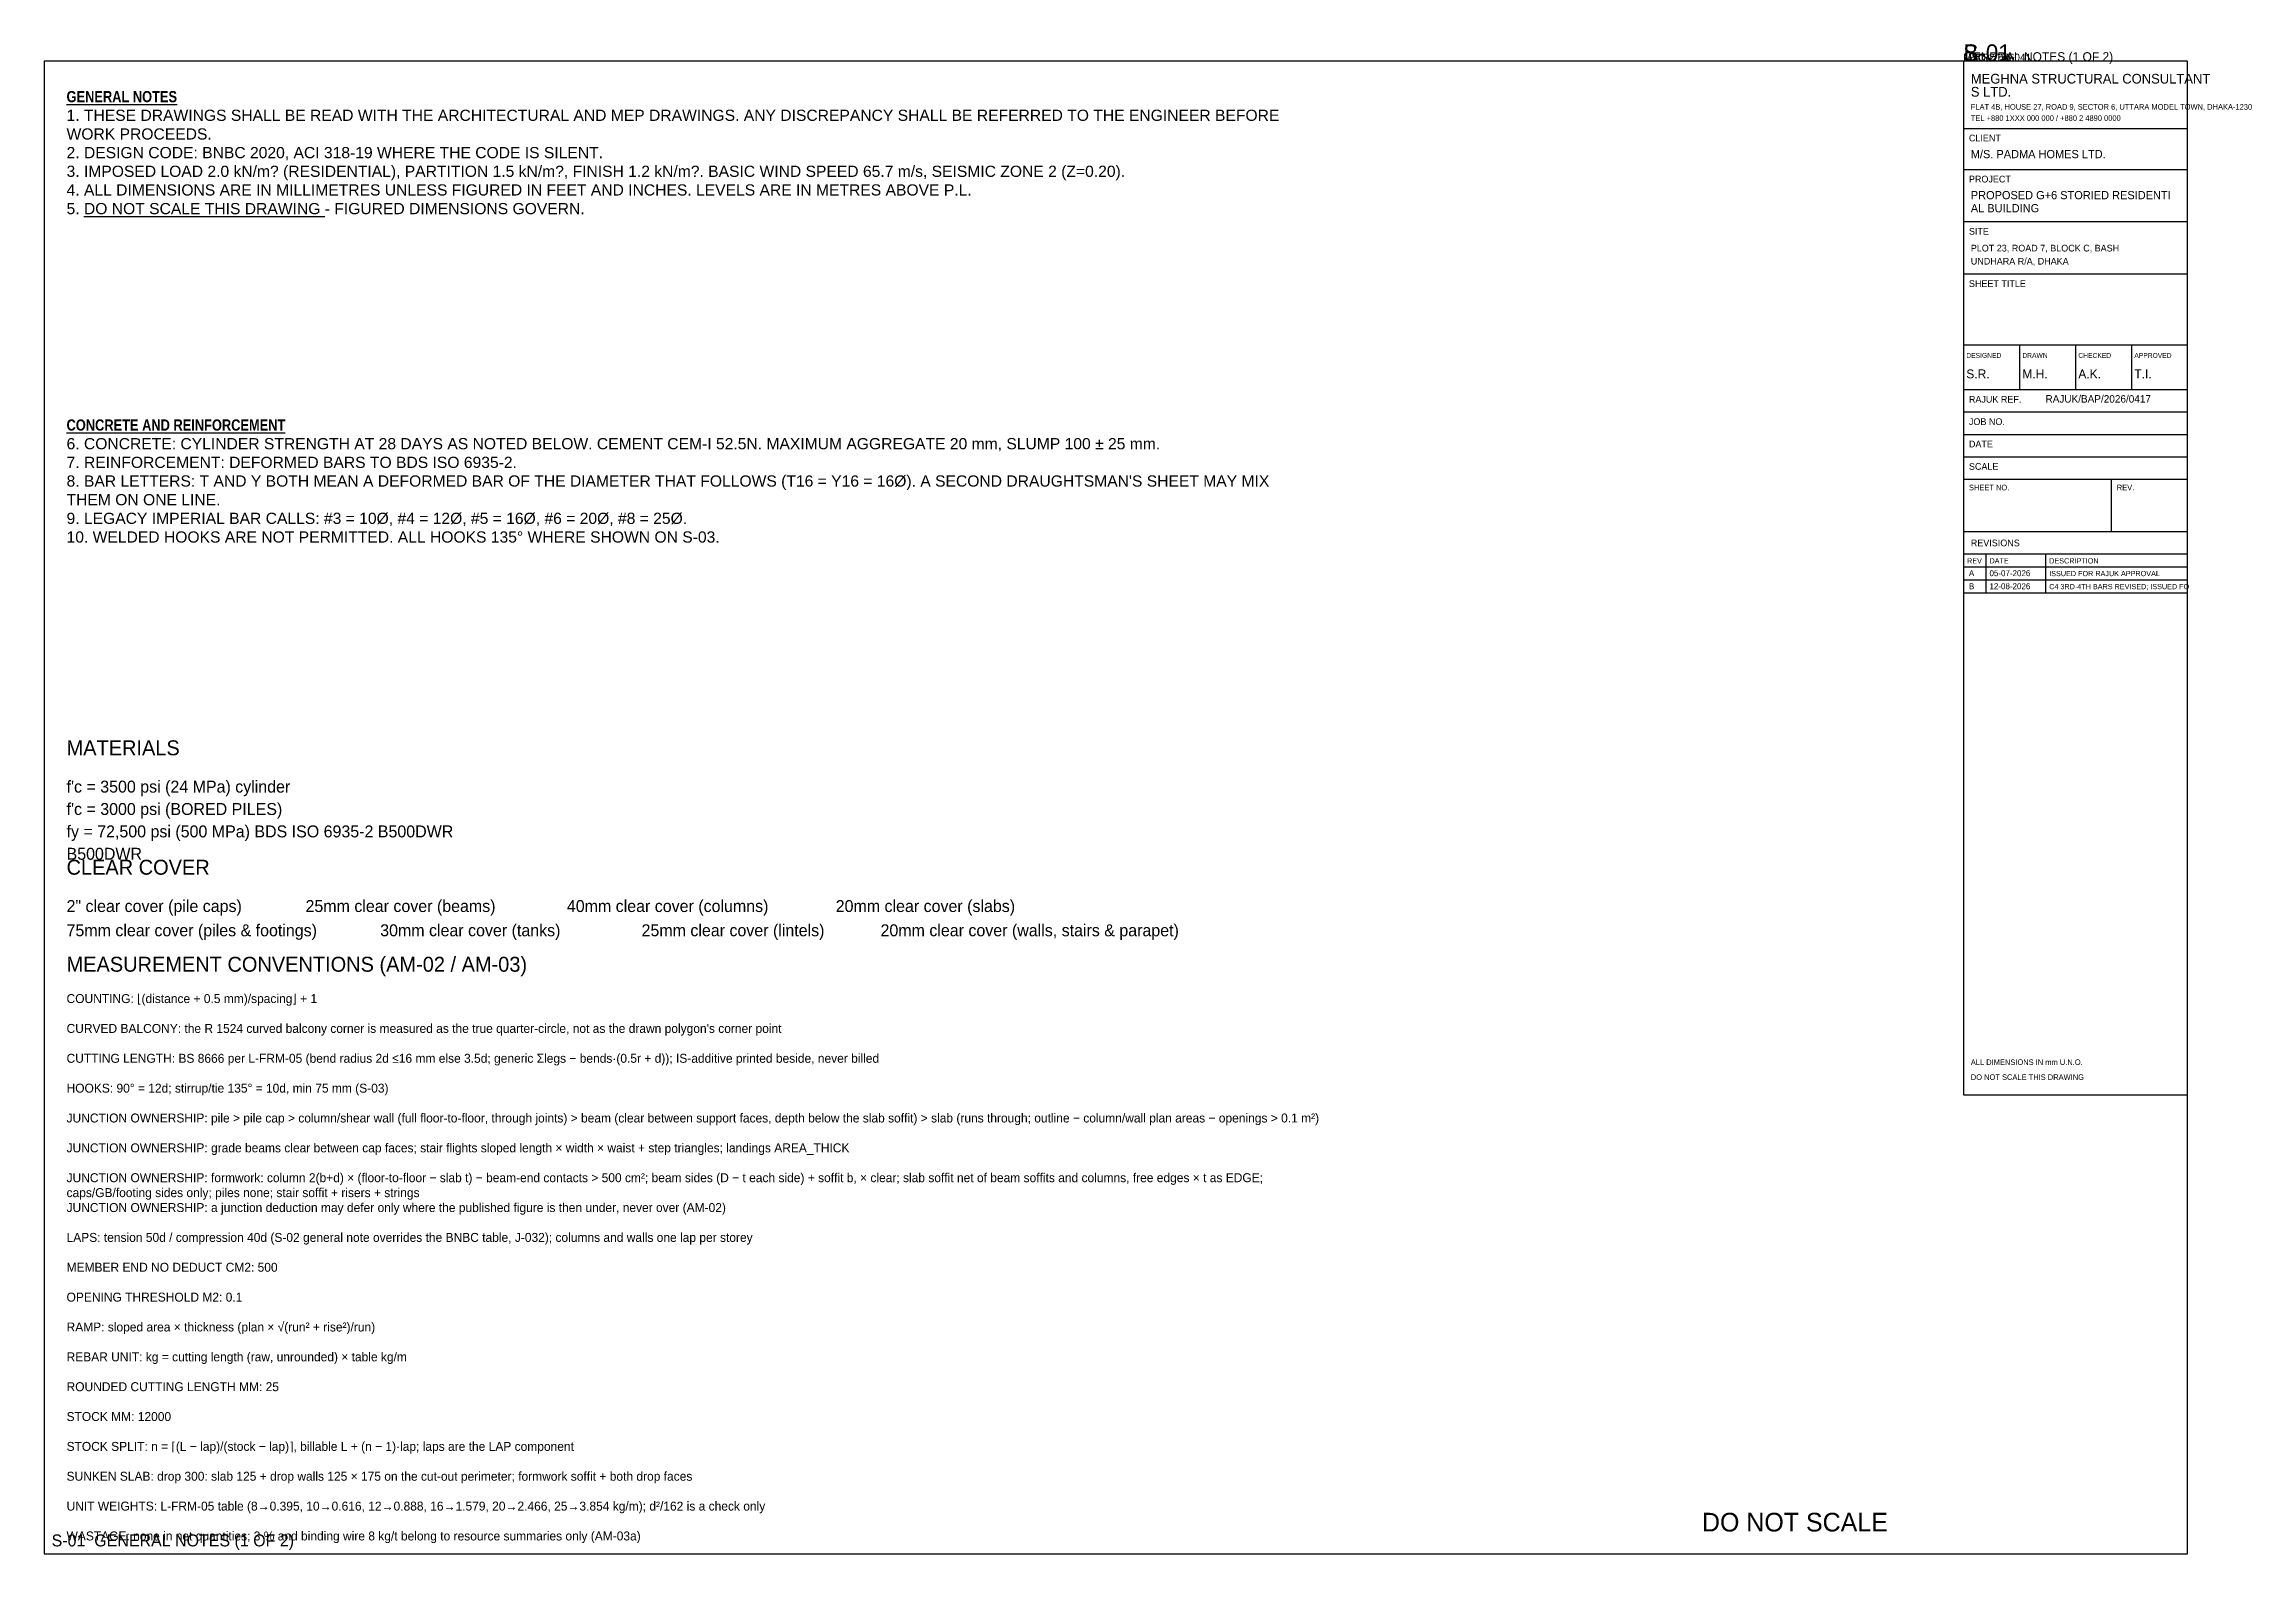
# Model space of a CAD drawing. Extents: x 1000 to 743527, y -207200 to 58857.
# Drawn here: x 70400 to 129527, y 1000 to 41457 of the extents above; entities that cross this region are included whole.
import ezdxf

# ---------------------------------------------------------------- set-up
doc = ezdxf.new("R2010")
doc.units = 0
for name, color, linetype in [('Sheet', 7, 'Continuous'), ('Text-1', 7, 'Continuous'), ('TITLE', 7, 'Continuous')]:
    doc.layers.add(name, color=color, linetype=linetype)
doc.styles.add('Swis721 Cn BT', font='swiss.ttf')

msp = doc.modelspace()

# ---------------------------------------------------------------- texts
at = {"layer": 'Sheet'}
for s, height, p in [('MATERIALS', 400, (71000, 22400)), ('CLEAR COVER', 400, (71000, 19200)), ('MEASUREMENT CONVENTIONS (AM-02 / AM-03)', 400, (71000, 16600)), ('S-01  GENERAL NOTES (1 OF 2)', 320, (70600, 1200))]:
    msp.add_text(s, height=height, dxfattribs=at).set_placement(p)
at = {"layer": 'Text-1'}
for s, height, p in [("f'c = 3500 psi (24 MPa) cylinder", 320, (71000, 21400)), ("f'c = 3000 psi (BORED PILES)", 320, (71000, 20800)), ('fy = 72,500 psi (500 MPa) BDS ISO 6935-2 B500DWR', 320, (71000, 20200)), ('B500DWR', 320, (71000, 19600)), ('2" clear cover (pile caps)', 320, (71000, 18200)), ('25mm clear cover (beams)', 320, (77400, 18200)), ('40mm clear cover (columns)', 320, (84400, 18200)), ('20mm clear cover (slabs)', 320, (91600, 18200)), ('75mm clear cover (piles & footings)', 320, (71000, 17550)), ('30mm clear cover (tanks)', 320, (79400, 17550)), ('25mm clear cover (lintels)', 320, (86400, 17550)), ('20mm clear cover (walls, stairs & parapet)', 320, (92800, 17550)), ('DO NOT SCALE', 500, (114800, 1600))]:
    msp.add_text(s, height=height, dxfattribs=at).set_placement(p)
at = {"layer": 'Text-1', "char_height": 300, "width": 33400, "attachment_point": 1, "style": 'Swis721 Cn BT'}
for s, insert in [('{\\fSwis721 Cn BT|b1|i0|c0|p34;\\LGENERAL NOTES}\\P\\A1;1. THESE DRAWINGS SHALL BE READ WITH THE ARCHITECTURAL AND MEP DRAWINGS. ANY DISCREPANCY SHALL BE REFERRED TO THE ENGINEER BEFORE WORK PROCEEDS.\\P2. DESIGN CODE: BNBC 2020, ACI 318-19 WHERE THE CODE IS SILENT.\\P3. IMPOSED LOAD 2.0 kN/m%%2 (RESIDENTIAL), PARTITION 1.5 kN/m%%2, FINISH 1.2 kN/m%%2. BASIC WIND SPEED 65.7 m/s, SEISMIC ZONE 2 (Z=0.20).\\P4. ALL DIMENSIONS ARE IN MILLIMETRES UNLESS FIGURED IN FEET AND INCHES. LEVELS ARE IN METRES ABOVE P.L.\\P5. {\\LDO NOT SCALE THIS DRAWING} - FIGURED DIMENSIONS GOVERN.\\P', (71000, 40200)), ("{\\fSwis721 Cn BT|b1|i0|c0|p34;\\LCONCRETE AND REINFORCEMENT}\\P6. CONCRETE: CYLINDER STRENGTH AT 28 DAYS AS NOTED BELOW. CEMENT CEM-I 52.5N. MAXIMUM AGGREGATE 20 mm, SLUMP 100 %%P 25 mm.\\P7. REINFORCEMENT: DEFORMED BARS TO BDS ISO 6935-2.\\P8. BAR LETTERS: T AND Y BOTH MEAN A DEFORMED BAR OF THE DIAMETER THAT FOLLOWS (T16 = Y16 = 16%%C). A SECOND DRAUGHTSMAN'S SHEET MAY MIX THEM ON ONE LINE.\\P9. LEGACY IMPERIAL BAR CALLS: #3 = 10%%C, #4 = 12%%C, #5 = 16%%C, #6 = 20%%C, #8 = 25%%C.\\P10. WELDED HOOKS ARE NOT PERMITTED. ALL HOOKS 135%%D WHERE SHOWN ON S-03.\\P", (71000, 31400))]:
    msp.add_mtext(s, dxfattribs=dict(at, insert=insert))
at = {"layer": 'Text-1', "char_height": 240, "width": 33400, "attachment_point": 1}
for s, insert in [('COUNTING: ⌊(distance + 0.5 mm)/spacing⌋ + 1', (71000, 16000)), ("CURVED BALCONY: the R 1524 curved balcony corner is measured as the true quarter-circle, not as the drawn polygon's corner point", (71000, 15200)), ('CUTTING LENGTH: BS 8666 per L-FRM-05 (bend radius 2d ≤16 mm else 3.5d; generic Σlegs − bends·(0.5r + d)); IS-additive printed beside, never billed', (71000, 14400)), ('HOOKS: 90° = 12d; stirrup/tie 135° = 10d, min 75 mm (S-03)', (71000, 13600)), ('JUNCTION OWNERSHIP: pile > pile cap > column/shear wall (full floor-to-floor, through joints) > beam (clear between support faces, depth below the slab soffit) > slab (runs through; outline − column/wall plan areas − openings > 0.1 m²)', (71000, 12800)), ('JUNCTION OWNERSHIP: grade beams clear between cap faces; stair flights sloped length × width × waist + step triangles; landings AREA_THICK', (71000, 12000)), ('JUNCTION OWNERSHIP: formwork: column 2(b+d) × (floor-to-floor − slab t) − beam-end contacts > 500 cm²; beam sides (D − t each side) + soffit b, × clear; slab soffit net of beam soffits and columns, free edges × t as EDGE; caps/GB/footing sides only; piles none; stair soffit + risers + strings', (71000, 11200)), ('JUNCTION OWNERSHIP: a junction deduction may defer only where the published figure is then under, never over (AM-02)', (71000, 10400)), ('LAPS: tension 50d / compression 40d (S-02 general note overrides the BNBC table, J-032); columns and walls one lap per storey', (71000, 9600)), ('MEMBER END NO DEDUCT CM2: 500', (71000, 8800)), ('OPENING THRESHOLD M2: 0.1', (71000, 8000)), ('RAMP: sloped area × thickness (plan × √(run² + rise²)/run)', (71000, 7200)), ('REBAR UNIT: kg = cutting length (raw, unrounded) × table kg/m', (71000, 6400)), ('ROUNDED CUTTING LENGTH MM: 25', (71000, 5600)), ('STOCK MM: 12000', (71000, 4800)), ('STOCK SPLIT: n = ⌈(L − lap)/(stock − lap)⌉, billable L + (n − 1)·lap; laps are the LAP component', (71000, 4000)), ('SUNKEN SLAB: drop 300: slab 125 + drop walls 125 × 175 on the cut-out perimeter; formwork soffit + both drop faces', (71000, 3200)), ('UNIT WEIGHTS: L-FRM-05 table (8→0.395, 10→0.616, 12→0.888, 16→1.579, 20→2.466, 25→3.854 kg/m); d²/162 is a check only', (71000, 2400)), ('WASTAGE: none in net quantities; 3 % and binding wire 8 kg/t belong to resource summaries only (AM-03a)', (71000, 1600))]:
    msp.add_mtext(s, dxfattribs=dict(at, insert=insert))
at = {"layer": 'TITLE'}
for s, height, p in [('A', 160, (121950, 27200)), ('05-07-2026', 160, (122500, 27200)), ('ISSUED FOR RAJUK APPROVAL', 140, (124100, 27200)), ('B', 160, (121950, 26850)), ('12-08-2026', 160, (122500, 26850)), ('C4 3RD-4TH BARS REVISED; ISSUED FO', 140, (124100, 26850))]:
    msp.add_text(s, height=height, dxfattribs=at).set_placement(p)

# ---------------------------------------------------------------- blocks, each defined once
blk = doc.blocks.new('TITLE_BLOCK')
at = {"layer": 'TITLE'}
for p, q in [((0, -18), (60, -18)), ((0, -29), (60, -29)), ((0, -43), (60, -43)), ((0, -57), (60, -57)), ((0, -76), (60, -76)), ((0, -76), (0, -88)), ((15, -76), (15, -88)), ((30, -76), (30, -88)), ((45, -76), (45, -88)), ((0, -88), (60, -88)), ((0, -94), (60, -94)), ((0, -100), (60, -100)), ((0, -106), (60, -106)), ((0, -112), (60, -112)), ((39.6, -112), (39.6, -126)), ((0, -126), (60, -126)), ((0, -132), (60, -132)), ((0, -132), (60, -132)), ((0, -135.5), (60, -135.5)), ((6, -132), (6, -142.5)), ((22, -132), (22, -142.5)), ((0, -139), (60, -139)), ((0, -142.5), (60, -142.5))]:
    blk.add_line(p, q, dxfattribs=at)
blk.add_lwpolyline([(0, -277), (60, -277), (60, 0), (0, 0)], close=True, dxfattribs=at)
at = {"layer": 'Text-1'}
for tag, height in [('JOBNO', 2), ('SCALE', 2), ('SHEETTITLE', 2.4), ('SHEETTITLE2', 2.4), ('DATE', 2), ('SHEETNO', 4.5), ('REV', 4.5)]:
    blk.add_attdef(tag, (0, 0), '', height=height, dxfattribs=at)
at = {"layer": 'TITLE'}
for s, height, p in [('MEGHNA STRUCTURAL CONSULTANT', 2.6, (2, -6)), ('S LTD.', 2.6, (2, -9.5)), ('FLAT 4B, HOUSE 27, ROAD 9, SECTOR 6, UTTARA MODEL TOWN, DHAKA-1230', 1.5, (2, -13)), ('TEL +880 1XXX 000 000 / +880 2 4890 0000', 1.5, (2, -16)), ('CLIENT', 1.8, (1.5, -21.5)), ('M/S. PADMA HOMES LTD.', 2.2, (2, -26)), ('PROJECT', 1.8, (1.5, -32.5)), ('PROPOSED G+6 STORIED RESIDENTI', 2.2, (2, -37)), ('AL BUILDING', 2.2, (2, -40.5)), ('SITE', 1.8, (1.5, -46.5)), ('UNDHARA R/A, DHAKA', 1.8, (2, -54.5)), ('PLOT 23, ROAD 7, BLOCK C, BASH', 1.8, (2, -51)), ('SHEET TITLE', 1.8, (1.5, -60.5)), ('DESIGNED', 1.3, (0.8, -79.5)), ('S.R.', 2.4, (0.8, -85)), ('DRAWN', 1.3, (15.8, -79.5)), ('M.H.', 2.4, (15.8, -85)), ('A.K.', 2.4, (30.8, -85)), ('CHECKED', 1.3, (30.8, -79.5)), ('APPROVED', 1.3, (45.8, -79.5)), ('T.I.', 2.4, (45.8, -85)), ('RAJUK REF.', 1.8, (1.5, -91.5)), ('RAJUK/BAP/2026/0417', 2, (22, -91.5)), ('JOB NO.', 1.8, (1.5, -97.5)), ('DATE', 1.8, (1.5, -103.5)), ('SCALE', 1.8, (1.5, -109.5)), ('SHEET NO.', 1.5, (1.5, -115)), ('REV.', 1.5, (41.1, -115)), ('REVISIONS', 1.8, (2, -130)), ('REV', 1.4, (1, -134.6)), ('DATE', 1.4, (7, -134.6)), ('DESCRIPTION', 1.4, (23, -134.6)), ('ALL DIMENSIONS IN mm U.N.O.', 1.5, (2, -269)), ('DO NOT SCALE THIS DRAWING', 1.5, (2, -273))]:
    blk.add_text(s, height=height, dxfattribs=at).set_placement(p)

# ---------------------------------------------------------------- linework, layer by layer
at = {"layer": 'Sheet'}
msp.add_lwpolyline([(70400, 1000), (127800, 1000), (127800, 41000), (70400, 41000)], close=True, dxfattribs=at)

# ---------------------------------------------------------------- block references
at = {"layer": 'TITLE', "xscale": 100, "yscale": 100}
msp.add_blockref('TITLE_BLOCK', (121800, 41000), dxfattribs=at).add_auto_attribs({'SHEETTITLE': 'GENERAL NOTES (1 OF 2)', 'JOBNO': 'MSC-2026-041', 'DATE': '12-08-2026', 'SCALE': 'N.T.S.', 'SHEETNO': 'S-01', 'REV': 'B'})

msp.set_redraw_order([(e.dxf.handle, doc.entitydb.next_handle()) for e in msp.query("TEXT MTEXT ATTDEF DIMENSION ARC_DIMENSION")])  # texts and dimensions are drawn at this point

doc.saveas('drawing.dxf')
